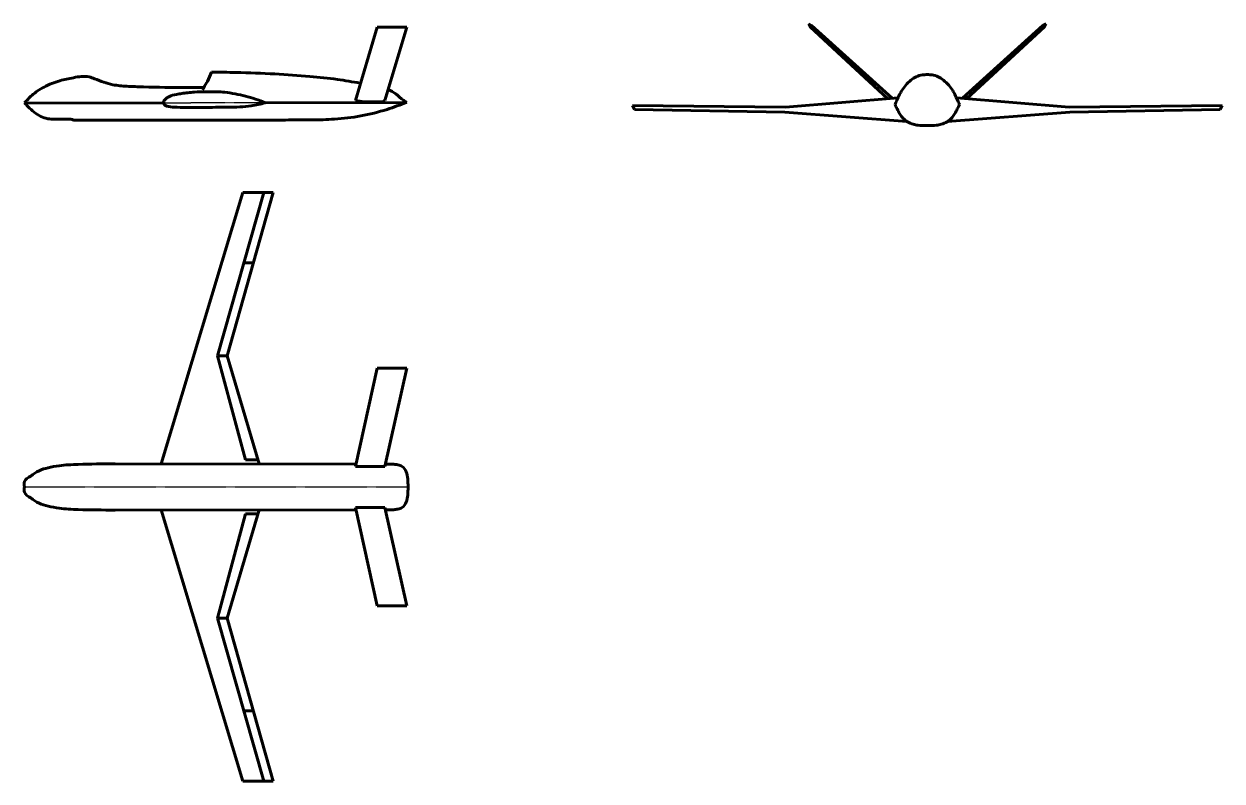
# Model space of a CAD drawing. Header units: millimetres. Extents: x 38559 to 1932156, y -475559 to 1027176.
# Drawn here: x 67032 to 107778, y -35031 to -9297 of the extents above; entities that cross this region are included whole.
import ezdxf

# ---------------------------------------------------------------- set-up
doc = ezdxf.new("R2010")
doc.units = ezdxf.units.MM
doc.linetypes.add('CENTER', pattern=[2, 1.25, -0.25, 0.25, -0.25])
doc.layers.add('_axes (Оси)', color=6, linetype='CENTER', lineweight=30)
doc.layers.add('_basic (Основной)', color=4, linetype='Continuous', lineweight=60)

msp = doc.modelspace()

# ---------------------------------------------------------------- linework, layer by layer
at = {"layer": '_axes (Оси)', "transparency": 33554687}
for p, q in [((67050.685, -11979.832), (80050.671, -11960.768)), ((67050.685, -25034.834), (80098.508, -25034.834)), ((67050.685, -25034.834), (80098.508, -25034.834))]:
    msp.add_line(p, q, dxfattribs=at)
at = {"layer": '_basic (Основной)', "transparency": 33554687}
for p, q in [((93713.258, -9296.549), (93819.784, -9347.468)), ((93713.258, -9296.549), (93768.281, -9392.124)), ((93819.784, -9347.468), (96555.52, -11819.903)), ((101684.992, -9347.468), (98949.255, -11819.903)), ((101791.517, -9296.549), (101684.992, -9347.468)), ((101791.517, -9296.549), (101736.494, -9392.124)), ((78309.351, -11892.682), (79043.321, -9406.592)), ((79043.321, -9406.592), (80051.85, -9406.592)), ((80051.85, -9406.592), (79310.586, -11897.364)), ((93768.281, -9392.124), (96401.311, -11833.04)), ((101736.494, -9392.124), (99103.464, -11833.04)), ((92930.278, -12128.724), (96760.994, -11802.4)), ((102574.498, -12128.724), (98743.781, -11802.4)), ((67050.685, -11979.832), (71776.083, -11986.621)), ((75238.499, -11975.571), (80050.671, -11960.768)), ((87726.757, -12067.535), (92930.278, -12128.724)), ((87790.855, -12202.215), (87726.757, -12067.535)), ((87790.855, -12202.215), (92904.26, -12299.734)), ((107778.018, -12067.535), (102574.498, -12128.724)), ((107713.92, -12202.215), (102600.515, -12299.734)), ((107713.92, -12202.215), (107778.018, -12067.535)), ((68725.934, -12567.462), (75596.329, -12563.889)), ((92904.26, -12299.734), (97062.245, -12613.708)), ((102600.515, -12299.734), (98442.53, -12613.708)), ((71693.666, -24249.227), (74478.499, -15030.681)), ((73610.097, -20572.11), (75192.327, -15030.681)), ((75502.837, -15030.681), (73938.362, -20572.11)), ((74478.499, -15030.681), (75502.837, -15030.681)), ((74511.01, -17416.853), (74829.165, -17416.853)), ((73938.362, -20572.11), (73610.097, -20572.11)), ((73610.097, -20572.11), (74570.116, -24115.939)), ((73938.362, -20572.11), (75034.118, -24246.356)), ((78302.503, -24338.334), (79043.321, -20995.704)), ((79043.321, -20995.704), (80051.85, -20995.704)), ((79310.586, -24338.334), (80051.85, -20995.704)), ((70130.052, -24250.508), (78319.579, -24261.286)), ((74570.116, -24115.939), (74995.225, -24115.939)), ((78302.503, -24338.334), (79310.586, -24338.334)), ((79615.143, -24262.991), (79327.252, -24263.181)), ((70130.052, -25819.159), (78319.579, -25808.381)), ((71693.666, -25812.135), (74478.499, -35030.681)), ((73610.097, -29489.252), (74570.116, -25945.424)), ((73938.362, -29489.252), (75034.118, -25815.006)), ((74570.116, -25945.424), (74995.225, -25945.424)), ((78302.503, -25731.334), (79043.321, -29073.963)), ((78302.503, -25731.334), (79310.586, -25731.334)), ((79310.586, -25731.334), (80051.85, -29073.963)), ((79615.143, -25806.676), (79327.252, -25806.487)), ((79043.321, -29073.963), (80051.85, -29073.963)), ((73938.362, -29489.252), (73610.097, -29489.252)), ((73610.097, -29489.252), (75192.327, -35030.681)), ((75502.837, -35030.681), (73938.362, -29489.252)), ((74511.01, -32644.51), (74829.165, -32644.51)), ((74478.499, -35030.681), (75502.837, -35030.681))]:
    msp.add_line(p, q, dxfattribs=at)
for points in [[(73101.265, -11539.065), (73145.401, -11461.251), (73272.234, -11246.695), (73407.742, -10931.544)], [(73407.742, -10931.544), (74246.088, -10945.151), (75568.853, -10996.993), (76753.029, -11081.248), (77689.988, -11181.691), (78462.337, -11308.123)], [(67050.685, -11979.832), (67299.752, -11724.894), (67713.786, -11441.458), (68250.084, -11226.667), (68716.081, -11122.282), (69244.848, -11093.917), (69435.666, -11158.154), (70059.005, -11362.908), (70529.018, -11413.092)], [(97752.388, -11014.521), (97588.22, -11029.2), (97379.314, -11091.182), (97198.154, -11206.989), (97020.258, -11379.884), (96887.651, -11561.55), (96812.576, -11695.299), (96721.179, -11891.029), (96655.896, -12039.458)], [(97752.388, -11014.521), (97916.555, -11029.2), (98125.461, -11091.182), (98306.621, -11206.989), (98484.517, -11379.884), (98617.124, -11561.55), (98692.199, -11695.299), (98783.596, -11891.029), (98848.879, -12039.458)], [(70529.018, -11413.092), (71095.46, -11438.703), (72549.113, -11454.809), (73145.401, -11461.251)], [(71776.083, -11986.621), (71785.85, -11926.406), (71852.592, -11841.028), (71960.714, -11768.99), (72219.673, -11690.282), (72401.211, -11659.6), (72601.437, -11635.587), (72836.331, -11610.704), (73171.643, -11606.435), (73585.977, -11602.166), (73858.125, -11615.727), (74219.452, -11675.643), (74562.171, -11746.286), (75238.499, -11975.571)], [(80050.671, -11960.768), (79934.447, -11889.24), (79682.282, -11674.808), (79420.324, -11528.625)], [(67050.685, -11979.832), (67221.761, -12156), (67439.846, -12341.362), (67664.045, -12463.578), (67898.435, -12524.686), (68010.535, -12530.797), (68240.848, -12532.834), (68573.071, -12534.871), (68670.903, -12545.056), (68725.934, -12567.462)], [(71776.083, -11986.621), (71806.449, -12042.544), (71893.753, -12089.213), (72141.452, -12123.708), (72553.608, -12133.853), (73116.008, -12133.853), (73981.339, -12123.683), (74761.373, -12081.084), (75238.499, -11975.571)], [(75596.329, -12563.889), (76465.934, -12557.787), (77208.304, -12551.192), (77588.746, -12531.323), (78489.489, -12422.508), (79380.888, -12198.182), (80050.671, -11960.768)], [(79310.586, -11897.364), (79263.229, -11927.602), (79177.723, -11942.063), (79001.449, -11943.378), (78764.664, -11943.378), (78596.283, -11940.748), (78309.351, -11892.682)], [(96655.896, -12039.458), (96729.578, -12186.651), (96810.871, -12339.884), (96905.619, -12476.059), (97000.289, -12568.615), (97077.467, -12623.121), (97274.011, -12703.337), (97433.511, -12737.274), (97752.388, -12750.643)], [(98848.879, -12039.458), (98775.197, -12186.651), (98693.904, -12339.884), (98599.156, -12476.059), (98504.486, -12568.615), (98427.308, -12623.121), (98230.764, -12703.337), (98071.264, -12737.274), (97752.388, -12750.643)], [(67050.685, -25034.834), (67050.685, -24852.556), (67260.79, -24662.934), (67545.05, -24481.557), (67849.909, -24382.624), (68233.042, -24312.547), (68871.596, -24267.203), (70130.052, -24250.508)], [(79615.143, -24262.991), (79750.96, -24281.13), (79895.543, -24338.309), (80028.73, -24520.507), (80081.805, -24757.844), (80098.508, -25034.834)], [(67050.685, -25034.834), (67050.685, -25217.111), (67260.79, -25406.733), (67545.05, -25588.11), (67849.909, -25687.043), (68233.042, -25757.12), (68871.596, -25802.464), (70130.052, -25819.159)], [(79615.143, -25806.676), (79750.96, -25788.537), (79895.543, -25731.359), (80028.73, -25549.16), (80081.805, -25311.824), (80098.508, -25034.834)]]:
    msp.add_spline(points, degree=3, dxfattribs=at)

doc.saveas('drawing.dxf')
